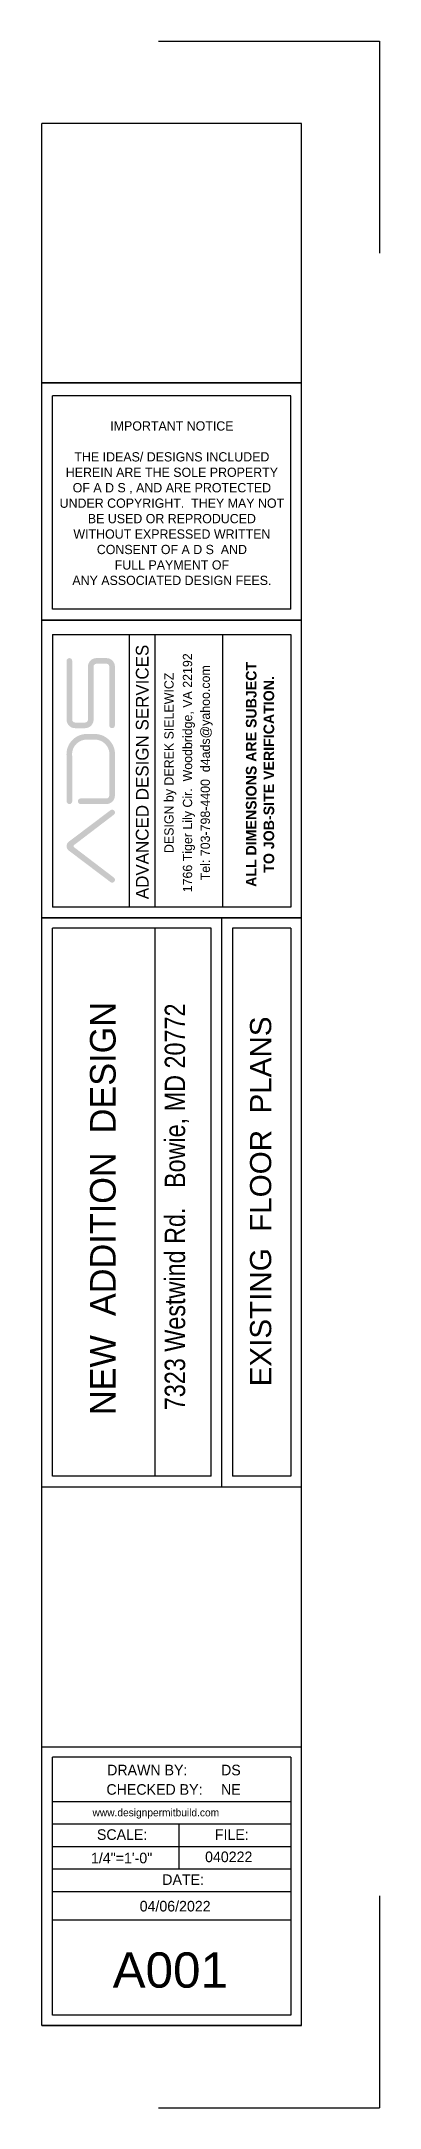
# Model space of a CAD drawing. Header units: inches. Extents: x 26998 to 46838, y -509 to 4343.
# Drawn here: x 32340 to 32541, y 3117 to 4340 of the extents above; entities that cross this region are included whole.
import ezdxf

# ---------------------------------------------------------------- set-up
doc = ezdxf.new("R2010")
doc.units = ezdxf.units.IN
doc.header["$LTSCALE"] = 0.5
doc.header["$MEASUREMENT"] = 0
doc.layers.add('Title Block', color=7, linetype='Continuous')
doc.styles.add('HS-DESIGN-PLAN', font='GOTHIC.TTF', dxfattribs={"height": 0.09375})
doc.styles.add('HS-DESIGN-TTLB', font='GOTHIC.TTF')

msp = doc.modelspace()

# ---------------------------------------------------------------- texts
at = {"layer": 'Title Block'}
for s, insert, char_height, width, attachment_point, style in [('IMPORTANT NOTICE \\P\\P\\pxt2;THE IDEAS/ DESIGNS INCLUDED \\PHEREIN ARE THE SOLE PROPERTY \\POF A D S , AND ARE PROTECTED \\PUNDER COPYRIGHT.  THEY MAY NOT \\PBE USED OR REPRODUCED \\PWITHOUT EXPRESSED WRITTEN \\PCONSENT OF A D S  AND \\PFULL PAYMENT OF \\PANY ASSOCIATED DESIGN FEES.', (32417.6952641, 4066.752633), 5.48625, 1080.556998024, 5, 'HS-DESIGN-PLAN'), ('DRAWN BY:', (32379.3696488, 3319.7401958), 6.27, 50.128184718, 1, 'HS-DESIGN-TTLB'), ('DS', (32446.790379, 3319.7401958), 6.27, 50.128184718, 1, 'HS-DESIGN-TTLB'), ('CHECKED BY:', (32378.9627454, 3308.2335104), 6.27, 62.9454832, 1, 'HS-DESIGN-TTLB'), ('NE', (32446.790379, 3308.2335104), 6.27, 119.339266761, 1, 'HS-DESIGN-TTLB'), ('www.designpermitbuild.com', (32370.7311032, 3293.7013322), 4.5, 50.128184718, 1, 'HS-DESIGN-TTLB'), ('SCALE:', (32373.3403385, 3281.5222041), 6.27, 50.128184718, 1, 'HS-DESIGN-TTLB'), ('FILE:', (32443.1286752, 3281.5222041), 6.27, 50.128184718, 1, 'HS-DESIGN-TTLB'), ('1/4"=1\'-0"', (32369.8351699, 3267.6276954), 6.27, 50.128184718, 1, 'HS-DESIGN-TTLB'), ('040222', (32437.337511, 3268.3299952), 6.27, 50.128184718, 1, 'HS-DESIGN-TTLB'), ('DATE:', (32412.0010886, 3254.8380648), 6.27, 50.128184718, 1, 'HS-DESIGN-TTLB'), ('04/06/2022', (32398.6301245, 3239.1207724), 6.27, 50.128184718, 1, 'HS-DESIGN-TTLB'), ('{\\fSwis721 BlkOul BT|b0|i0|c0|p82;A001}', (32416.757845, 3198.0258547), 20.9, 201.832735712, 5, 'HS-DESIGN-TTLB')]:
    msp.add_mtext(s, dxfattribs=dict(at, insert=insert, char_height=char_height, width=width, attachment_point=attachment_point, style=style))
at = {"layer": 'Title Block', "rotation": 90}
for s, insert, char_height, width, attachment_point, style in [('ADVANCED DESIGN SERVICES', (32400.1915629, 3907.6160963), 7.50975, 200.725788003, 5, 'HS-DESIGN-PLAN'), ('1766 Tiger Lily Cir.  Woodbridge, VA 22192', (32427.7579449, 3907.11951), 5.48625, 248.576827248, 5, 'HS-DESIGN-PLAN'), ('1766 Tiger Lily Cir.  Woodbridge, VA 22192', (32427.7579449, 3907.11951), 5.48625, 248.576827248, 5, 'HS-DESIGN-PLAN'), ('DESIGN by DEREK SIELEWICZ', (32416.784302, 3913.0236049), 5.48625, 248.576827248, 5, 'HS-DESIGN-PLAN'), ('DESIGN by DEREK SIELEWICZ', (32416.784302, 3913.0236049), 5.48625, 248.576827248, 5, 'HS-DESIGN-PLAN'), ('Tel: 703-798-4400  d4ads@yahoo.com', (32438.2658579, 3907.142537), 5.48625, 248.576827248, 5, 'HS-DESIGN-PLAN'), ('Tel: 703-798-4400  d4ads@yahoo.com', (32438.2658579, 3907.142537), 5.48625, 248.576827248, 5, 'HS-DESIGN-PLAN'), ('\\P{\\fCentury Gothic|b1|i0|c0|p34;\\H1.1429x;ALL DIMENSIONS ARE SUBJECT \\PTO JOB-SITE VERIFICATION.}', (32465.3204697, 3906.1657314), 5.48625, 248.576827248, 5, 'HS-DESIGN-PLAN'), ('\\P{\\fCentury Gothic|b1|i0|c0|p34;\\H1.1429x;ALL DIMENSIONS ARE SUBJECT \\PTO JOB-SITE VERIFICATION.}', (32465.3204697, 3906.1657314), 5.48625, 248.576827248, 5, 'HS-DESIGN-PLAN'), ('{\\H1.14632x;    NEW  ADDITION  DESIGN}', (32369.2444422, 3504.2363402), 13.237439489, 488.490459411, 1, 'HS-DESIGN-TTLB'), ('\\pxb0.41667,a0.41667,t20;{\\fArial Narrow|b0|i0|c0|p34;7323 Westwind Rd.   Bowie, MD 20772}', (32413.446195, 3529.6676703), 12.085821891, 788.928518224, 1, 'HS-DESIGN-TTLB'), ('{\\fSwis721 BdOul BT|b0|i0|c0|p82;EXISTING  FLOOR  PLANS}', (32470.2862004, 3653.3175239), 12.54047025, 315.279058952, 5, 'HS-DESIGN-TTLB')]:
    msp.add_mtext(s, dxfattribs=dict(at, insert=insert, char_height=char_height, width=width, attachment_point=attachment_point, style=style))

# ---------------------------------------------------------------- hatches: boundary and pattern name
at = {"layer": 'Title Block'}
h = msp.add_hatch(color=256, dxfattribs=at)
h.paths.add_polyline_path([(32383.307677, 3882.2702663, 0.1912949762), (32383.9756571, 3883.3052721), (32383.9756571, 3883.9523184, 0.1065363828), (32383.6970632, 3884.597938, 0.1989123674), (32382.6138719, 3885.2747076), (32382.0631966, 3885.2747076, 0.1139636446), (32381.3693915, 3884.9873242), (32356.7896182, 3866.409196, 0.5149988252), (32356.7896182, 3860.9750802), (32381.3693915, 3842.396952, 0.1139636446), (32382.0631966, 3842.1095685), (32382.6138719, 3842.1095685, 0.1989123674), (32383.6970632, 3842.7863382, 0.1065363829), (32383.9756571, 3843.4319578), (32383.9756571, 3844.0790041, 0.1912949762), (32383.307677, 3845.1140099), (32359.8932491, 3862.9984788, -0.5343557179), (32359.8932491, 3864.3857974)])
h.paths.add_polyline_path([(32378.9693065, 3888.6122747, 0.4142135624), (32383.9756571, 3893.6186254), (32383.9756571, 3916.7583619, 0.440849221), (32372.2941723, 3930.1086303), (32367.0718214, 3930.1086303, 0.440849221), (32355.3903366, 3916.7583619), (32355.3903366, 3890.2810583, 0.4142135624), (32357.0591201, 3888.6122747, 0.4142135624), (32358.7279037, 3890.2810583), (32358.7279037, 3916.7583619, -0.4500136067), (32367.0718214, 3926.7710632), (32372.2941723, 3926.7710632, -0.4500136067), (32380.63809, 3916.7583619), (32380.63809, 3893.6186254, -0.4142135624), (32378.9693065, 3891.9498418), (32363.7342543, 3891.9498418, 0.4142135624), (32362.0654707, 3890.2810583, 0.4142135624), (32363.7342543, 3888.6122747)])
h.paths.add_polyline_path([(32368.0142133, 3938.5503304, -0.4142135624), (32366.3454298, 3936.8815469), (32360.3966872, 3936.8815469, -0.4142135624), (32358.7279037, 3938.5503304), (32358.7279037, 3973.3715518, 0.4142135624), (32357.0591201, 3975.0403354, 0.4142135624), (32355.3903366, 3973.3715518), (32355.3903366, 3938.5503304, 0.4142135624), (32360.3966872, 3933.5439798), (32366.3454298, 3933.5439798, 0.4142135624), (32371.3517804, 3938.5503304), (32371.3517804, 3970.0339847, -0.4142135624), (32373.0205639, 3971.7027683), (32378.9693065, 3971.7027683, -0.4142135624), (32380.63809, 3970.0339847), (32380.63809, 3935.2127634, 0.4142135624), (32382.3068736, 3933.5439798, 0.4142135624), (32383.9756571, 3935.2127634), (32383.9756571, 3970.0339847, 0.4142135624), (32378.9693065, 3975.0403354), (32373.0205639, 3975.0403354, 0.4142135624), (32368.0142133, 3970.0339847)])
h = msp.add_hatch(color=256, dxfattribs=at)
h.paths.add_polyline_path([(32383.307677, 3882.2702663, 0.1912949762), (32383.9756571, 3883.3052721), (32383.9756571, 3883.9523184, 0.1065363828), (32383.6970632, 3884.597938, 0.1989123674), (32382.6138719, 3885.2747076), (32382.0631966, 3885.2747076, 0.1139636446), (32381.3693915, 3884.9873242), (32356.7896182, 3866.409196, 0.5149988252), (32356.7896182, 3860.9750802), (32381.3693915, 3842.396952, 0.1139636446), (32382.0631966, 3842.1095685), (32382.6138719, 3842.1095685, 0.1989123674), (32383.6970632, 3842.7863382, 0.1065363829), (32383.9756571, 3843.4319578), (32383.9756571, 3844.0790041, 0.1912949762), (32383.307677, 3845.1140099), (32359.8932491, 3862.9984788, -0.5343557179), (32359.8932491, 3864.3857974)])
h.paths.add_polyline_path([(32378.9693065, 3888.6122747, 0.4142135624), (32383.9756571, 3893.6186254), (32383.9756571, 3916.7583619, 0.440849221), (32372.2941723, 3930.1086303), (32367.0718214, 3930.1086303, 0.440849221), (32355.3903366, 3916.7583619), (32355.3903366, 3890.2810583, 0.4142135624), (32357.0591201, 3888.6122747, 0.4142135624), (32358.7279037, 3890.2810583), (32358.7279037, 3916.7583619, -0.4500136067), (32367.0718214, 3926.7710632), (32372.2941723, 3926.7710632, -0.4500136067), (32380.63809, 3916.7583619), (32380.63809, 3893.6186254, -0.4142135624), (32378.9693065, 3891.9498418), (32363.7342543, 3891.9498418, 0.4142135624), (32362.0654707, 3890.2810583, 0.4142135624), (32363.7342543, 3888.6122747)])
h.paths.add_polyline_path([(32368.0142133, 3938.5503304, -0.4142135624), (32366.3454298, 3936.8815469), (32360.3966872, 3936.8815469, -0.4142135624), (32358.7279037, 3938.5503304), (32358.7279037, 3973.3715518, 0.4142135624), (32357.0591201, 3975.0403354, 0.4142135624), (32355.3903366, 3973.3715518), (32355.3903366, 3938.5503304, 0.4142135624), (32360.3966872, 3933.5439798), (32366.3454298, 3933.5439798, 0.4142135624), (32371.3517804, 3938.5503304), (32371.3517804, 3970.0339847, -0.4142135624), (32373.0205639, 3971.7027683), (32378.9693065, 3971.7027683, -0.4142135624), (32380.63809, 3970.0339847), (32380.63809, 3935.2127634, 0.4142135624), (32382.3068736, 3933.5439798, 0.4142135624), (32383.9756571, 3935.2127634), (32383.9756571, 3970.0339847, 0.4142135624), (32378.9693065, 3975.0403354), (32373.0205639, 3975.0403354, 0.4142135624), (32368.0142133, 3970.0339847)])

# ---------------------------------------------------------------- linework, layer by layer
for p, q in [((32409.8282212, 4340.2688729), (32540.6318062, 4340.2688729)), ((32409.8282212, 4340.2688729), (32540.6318062, 4340.2688729)), ((32409.8282212, 4340.2688729), (32540.6318062, 4340.2688729)), ((32409.8282212, 4340.2688729), (32540.6318062, 4340.2688729)), ((32409.8282212, 4340.2688729), (32540.6318062, 4340.2688729)), ((32409.8282212, 4340.2688729), (32540.6318062, 4340.2688729)), ((32409.8282212, 4340.2688729), (32540.6318062, 4340.2688729)), ((32409.8282212, 4340.2688729), (32540.6318062, 4340.2688729)), ((32540.6318062, 4340.2688729), (32540.6318062, 4214.7783929)), ((32540.6318062, 4340.2688729), (32540.6318062, 4214.7783929)), ((32540.6318062, 4340.2688729), (32540.6318062, 4214.7783929)), ((32540.6318062, 4340.2688729), (32540.6318062, 4214.7783929)), ((32540.6318062, 4340.2688729), (32540.6318062, 4214.7783929)), ((32540.6318062, 4340.2688729), (32540.6318062, 4214.7783929)), ((32540.6318062, 4340.2688729), (32540.6318062, 4214.7783929)), ((32540.6318062, 4340.2688729), (32540.6318062, 4214.7783929)), ((32540.6318062, 4340.2688729), (32540.6318062, 4214.7783929)), ((32540.6318062, 4340.2688729), (32540.6318062, 4214.7783929)), ((32540.6318062, 4340.2688729), (32540.6318062, 4214.7783929)), ((32540.6318062, 4340.2688729), (32540.6318062, 4214.7783929)), ((32540.6318062, 4340.2688729), (32540.6318062, 4214.7783929)), ((32540.6318062, 4340.2688729), (32540.6318062, 4214.7783929)), ((32540.6318062, 4340.2688729), (32540.6318062, 4214.7783929)), ((32540.6318062, 4340.2688729), (32540.6318062, 4214.7783929)), ((32540.6318062, 4340.2688729), (32540.6318062, 4214.7783929)), ((32540.6318062, 4340.2688729), (32540.6318062, 4214.7783929)), ((32540.6318062, 4340.2688729), (32540.6318062, 4214.7783929)), ((32540.6318062, 4340.2688729), (32540.6318062, 4214.7783929)), ((32540.6318062, 4340.2688729), (32540.6318062, 4214.7783929)), ((32540.6318062, 4340.2688729), (32540.6318062, 4214.7783929)), ((32540.6318062, 4340.2688729), (32540.6318062, 4214.7783929)), ((32540.6318062, 4340.2688729), (32540.6318062, 4214.7783929)), ((32540.6318062, 4340.2688729), (32540.6318062, 4214.7783929)), ((32540.6318062, 4340.2688729), (32540.6318062, 4214.7783929)), ((32540.6318062, 4340.2688729), (32540.6318062, 4214.7783929)), ((32540.6318062, 4340.2688729), (32540.6318062, 4214.7783929)), ((32540.6318062, 4340.2688729), (32540.6318062, 4214.7783929)), ((32540.6318062, 4340.2688729), (32540.6318062, 4214.7783929)), ((32340.697188, 3165.2426815), (32340.697188, 4291.6919029)), ((32494.312188, 4291.6919029), (32340.697188, 4291.6919029)), ((32494.312188, 3165.2426815), (32494.312188, 4291.6919029)), ((32340.697188, 4138.0094029), (32494.312188, 4138.0094029)), ((32340.697188, 4138.0094029), (32494.312188, 4138.0094029)), ((32340.697188, 4138.0094029), (32494.312188, 4138.0094029)), ((32340.697188, 4138.0094029), (32494.312188, 4138.0094029)), ((32494.312188, 4138.0094029), (32340.697188, 4138.0094029)), ((32346.967188, 4004.1006529), (32346.967188, 4130.4219029)), ((32488.042188, 4130.4219029), (32346.967188, 4130.4219029)), ((32346.967188, 4004.1006529), (32346.967188, 4130.4219029)), ((32488.042188, 4004.1006529), (32488.042188, 4130.4219029)), ((32488.042188, 4004.1006529), (32346.967188, 4004.1006529)), ((32340.697188, 3997.5094029), (32494.312188, 3997.5094029)), ((32340.697188, 3997.5094029), (32494.312188, 3997.5094029)), ((32340.697188, 3997.5094029), (32494.312188, 3997.5094029)), ((32494.312188, 3997.5094029), (32340.697188, 3997.5094029)), ((32347.022313, 3989.1006529), (32488.042188, 3989.1006529)), ((32347.022313, 3989.1006529), (32347.022313, 3827.5964037)), ((32347.022313, 3989.1006529), (32347.022313, 3827.5964037)), ((32392.5537853, 3827.5964037), (32392.5537853, 3989.1006529)), ((32392.5537853, 3827.5964037), (32392.5537853, 3989.1006529)), ((32407.8080171, 3827.5964037), (32407.8080171, 3989.1006529)), ((32407.8080171, 3827.5964037), (32407.8080171, 3989.1006529)), ((32447.8080171, 3827.5964037), (32447.8080171, 3989.1006529)), ((32447.8080171, 3827.5964037), (32447.8080171, 3989.1006529)), ((32488.042188, 3989.1006529), (32488.042188, 3827.5964037)), ((32340.697188, 3821.3264037), (32494.312188, 3821.3264037)), ((32340.697188, 3821.3264037), (32494.312188, 3821.3264037)), ((32494.312188, 3821.3264037), (32340.697188, 3821.3264037)), ((32488.042188, 3827.5964037), (32346.967188, 3827.5964037)), ((32447.287188, 3484.264174), (32447.287188, 3821.3264037)), ((32346.967188, 3490.534174), (32346.967188, 3815.0564037)), ((32441.017188, 3815.0564037), (32346.967188, 3815.0564037)), ((32407.7880361, 3490.534174), (32407.7880361, 3815.0564037)), ((32441.017188, 3490.534174), (32441.017188, 3815.0564037)), ((32488.042188, 3815.0564037), (32453.557188, 3815.0564037)), ((32453.557188, 3815.0564037), (32453.557188, 3490.534174)), ((32488.042188, 3815.0564037), (32488.042188, 3490.534174)), ((32441.017188, 3490.534174), (32346.967188, 3490.534174)), ((32488.042188, 3490.534174), (32453.557188, 3490.534174)), ((32340.697188, 3484.264174), (32494.312188, 3484.264174)), ((32340.697188, 3484.264174), (32494.312188, 3484.264174)), ((32340.697188, 3330.402924), (32494.312188, 3330.402924)), ((32346.967188, 3297.8088544), (32346.967188, 3324.132924)), ((32488.042188, 3324.132924), (32346.967188, 3324.132924)), ((32488.042188, 3324.132924), (32488.042188, 3297.8088544)), ((32346.967188, 3171.5126815), (32346.967188, 3297.8088544)), ((32488.042188, 3297.8088544), (32346.967188, 3297.8088544)), ((32488.042188, 3297.8088544), (32488.042188, 3171.5126815)), ((32488.042188, 3284.4851044), (32346.967188, 3284.4851044)), ((32422.017188, 3257.8376044), (32422.017188, 3284.4851044)), ((32488.042188, 3271.1613544), (32346.967188, 3271.1613544)), ((32488.042188, 3257.8376044), (32346.967188, 3257.8376044)), ((32488.042188, 3244.5138544), (32346.967188, 3244.5138544)), ((32540.6318062, 3242.1562114), (32540.6318062, 3116.6657314)), ((32540.6318062, 3242.1562114), (32540.6318062, 3116.6657314)), ((32540.6318062, 3242.1562114), (32540.6318062, 3116.6657314)), ((32540.6318062, 3242.1562114), (32540.6318062, 3116.6657314)), ((32540.6318062, 3242.1562114), (32540.6318062, 3116.6657314)), ((32540.6318062, 3242.1562114), (32540.6318062, 3116.6657314)), ((32540.6318062, 3242.1562114), (32540.6318062, 3116.6657314)), ((32540.6318062, 3242.1562114), (32540.6318062, 3116.6657314)), ((32540.6318062, 3242.1562114), (32540.6318062, 3116.6657314)), ((32540.6318062, 3242.1562114), (32540.6318062, 3116.6657314)), ((32540.6318062, 3242.1562114), (32540.6318062, 3116.6657314)), ((32540.6318062, 3242.1562114), (32540.6318062, 3116.6657314)), ((32540.6318062, 3242.1562114), (32540.6318062, 3116.6657314)), ((32540.6318062, 3242.1562114), (32540.6318062, 3116.6657314)), ((32540.6318062, 3242.1562114), (32540.6318062, 3116.6657314)), ((32540.6318062, 3242.1562114), (32540.6318062, 3116.6657314)), ((32540.6318062, 3242.1562114), (32540.6318062, 3116.6657314)), ((32540.6318062, 3242.1562114), (32540.6318062, 3116.6657314)), ((32540.6318062, 3242.1562114), (32540.6318062, 3116.6657314)), ((32540.6318062, 3242.1562114), (32540.6318062, 3116.6657314)), ((32540.6318062, 3242.1562114), (32540.6318062, 3116.6657314)), ((32540.6318062, 3242.1562114), (32540.6318062, 3116.6657314)), ((32540.6318062, 3242.1562114), (32540.6318062, 3116.6657314)), ((32540.6318062, 3242.1562114), (32540.6318062, 3116.6657314)), ((32540.6318062, 3242.1562114), (32540.6318062, 3116.6657314)), ((32540.6318062, 3242.1562114), (32540.6318062, 3116.6657314)), ((32540.6318062, 3242.1562114), (32540.6318062, 3116.6657314)), ((32540.6318062, 3242.1562114), (32540.6318062, 3116.6657314)), ((32540.6318062, 3242.1562114), (32540.6318062, 3116.6657314)), ((32540.6318062, 3242.1562114), (32540.6318062, 3116.6657314)), ((32488.042188, 3227.713157), (32346.967188, 3227.713157)), ((32488.042188, 3171.5126815), (32347.022313, 3171.5126815)), ((32340.697188, 3165.2426815), (32494.312188, 3165.2426815)), ((32340.697188, 3165.2426815), (32494.312188, 3165.2426815)), ((32340.697188, 3165.2426815), (32494.312188, 3165.2426815)), ((32340.697188, 3165.2426815), (32494.312188, 3165.2426815)), ((32494.312188, 3165.2426815), (32340.697188, 3165.2426815)), ((32409.8282212, 3116.6657314), (32540.6318062, 3116.6657314)), ((32409.8282212, 3116.6657314), (32540.6318062, 3116.6657314)), ((32409.8282212, 3116.6657314), (32540.6318062, 3116.6657314)), ((32409.8282212, 3116.6657314), (32540.6318062, 3116.6657314)), ((32409.8282212, 3116.6657314), (32540.6318062, 3116.6657314)), ((32409.8282212, 3116.6657314), (32540.6318062, 3116.6657314)), ((32409.8282212, 3116.6657314), (32540.6318062, 3116.6657314)), ((32409.8282212, 3116.6657314), (32540.6318062, 3116.6657314)), ((32409.8282212, 3116.6657314), (32540.6318062, 3116.6657314)), ((32409.8282212, 3116.6657314), (32540.6318062, 3116.6657314)), ((32409.8282212, 3116.6657314), (32540.6318062, 3116.6657314))]:
    msp.add_line(p, q, dxfattribs=at)
at = {"layer": 'Title Block', "const_width": 0.5}
for points in [[(32340.697188, 4291.6919029), (32494.312188, 4291.6919029)], [(32340.697188, 3165.2426815), (32340.697188, 4291.6919029)], [(32494.312188, 3165.2426815), (32494.312188, 4291.6919029)], [(32340.697188, 4138.0094029), (32494.312188, 4138.0094029)], [(32340.697188, 4138.0094029), (32494.312188, 4138.0094029)], [(32340.697188, 3997.5094029), (32494.312188, 3997.5094029)], [(32340.697188, 3997.5094029), (32494.312188, 3997.5094029)], [(32340.697188, 3821.3264037), (32494.312188, 3821.3264037)], [(32340.697188, 3821.3264037), (32494.312188, 3821.3264037)], [(32447.287188, 3484.264174), (32447.287188, 3821.3264037)], [(32340.697188, 3484.264174), (32494.312188, 3484.264174)], [(32340.697188, 3330.402924), (32494.312188, 3330.402924)], [(32340.697188, 3165.2426815), (32494.312188, 3165.2426815)], [(32340.697188, 3165.2426815), (32494.312188, 3165.2426815)], [(32340.697188, 3165.2426815), (32494.312188, 3165.2426815)]]:
    msp.add_lwpolyline(points, dxfattribs=at)

msp.set_redraw_order([(e.dxf.handle, doc.entitydb.next_handle()) for e in msp.query("TEXT MTEXT ATTDEF DIMENSION ARC_DIMENSION")])  # texts and dimensions are drawn at this point

doc.saveas('drawing.dxf')
